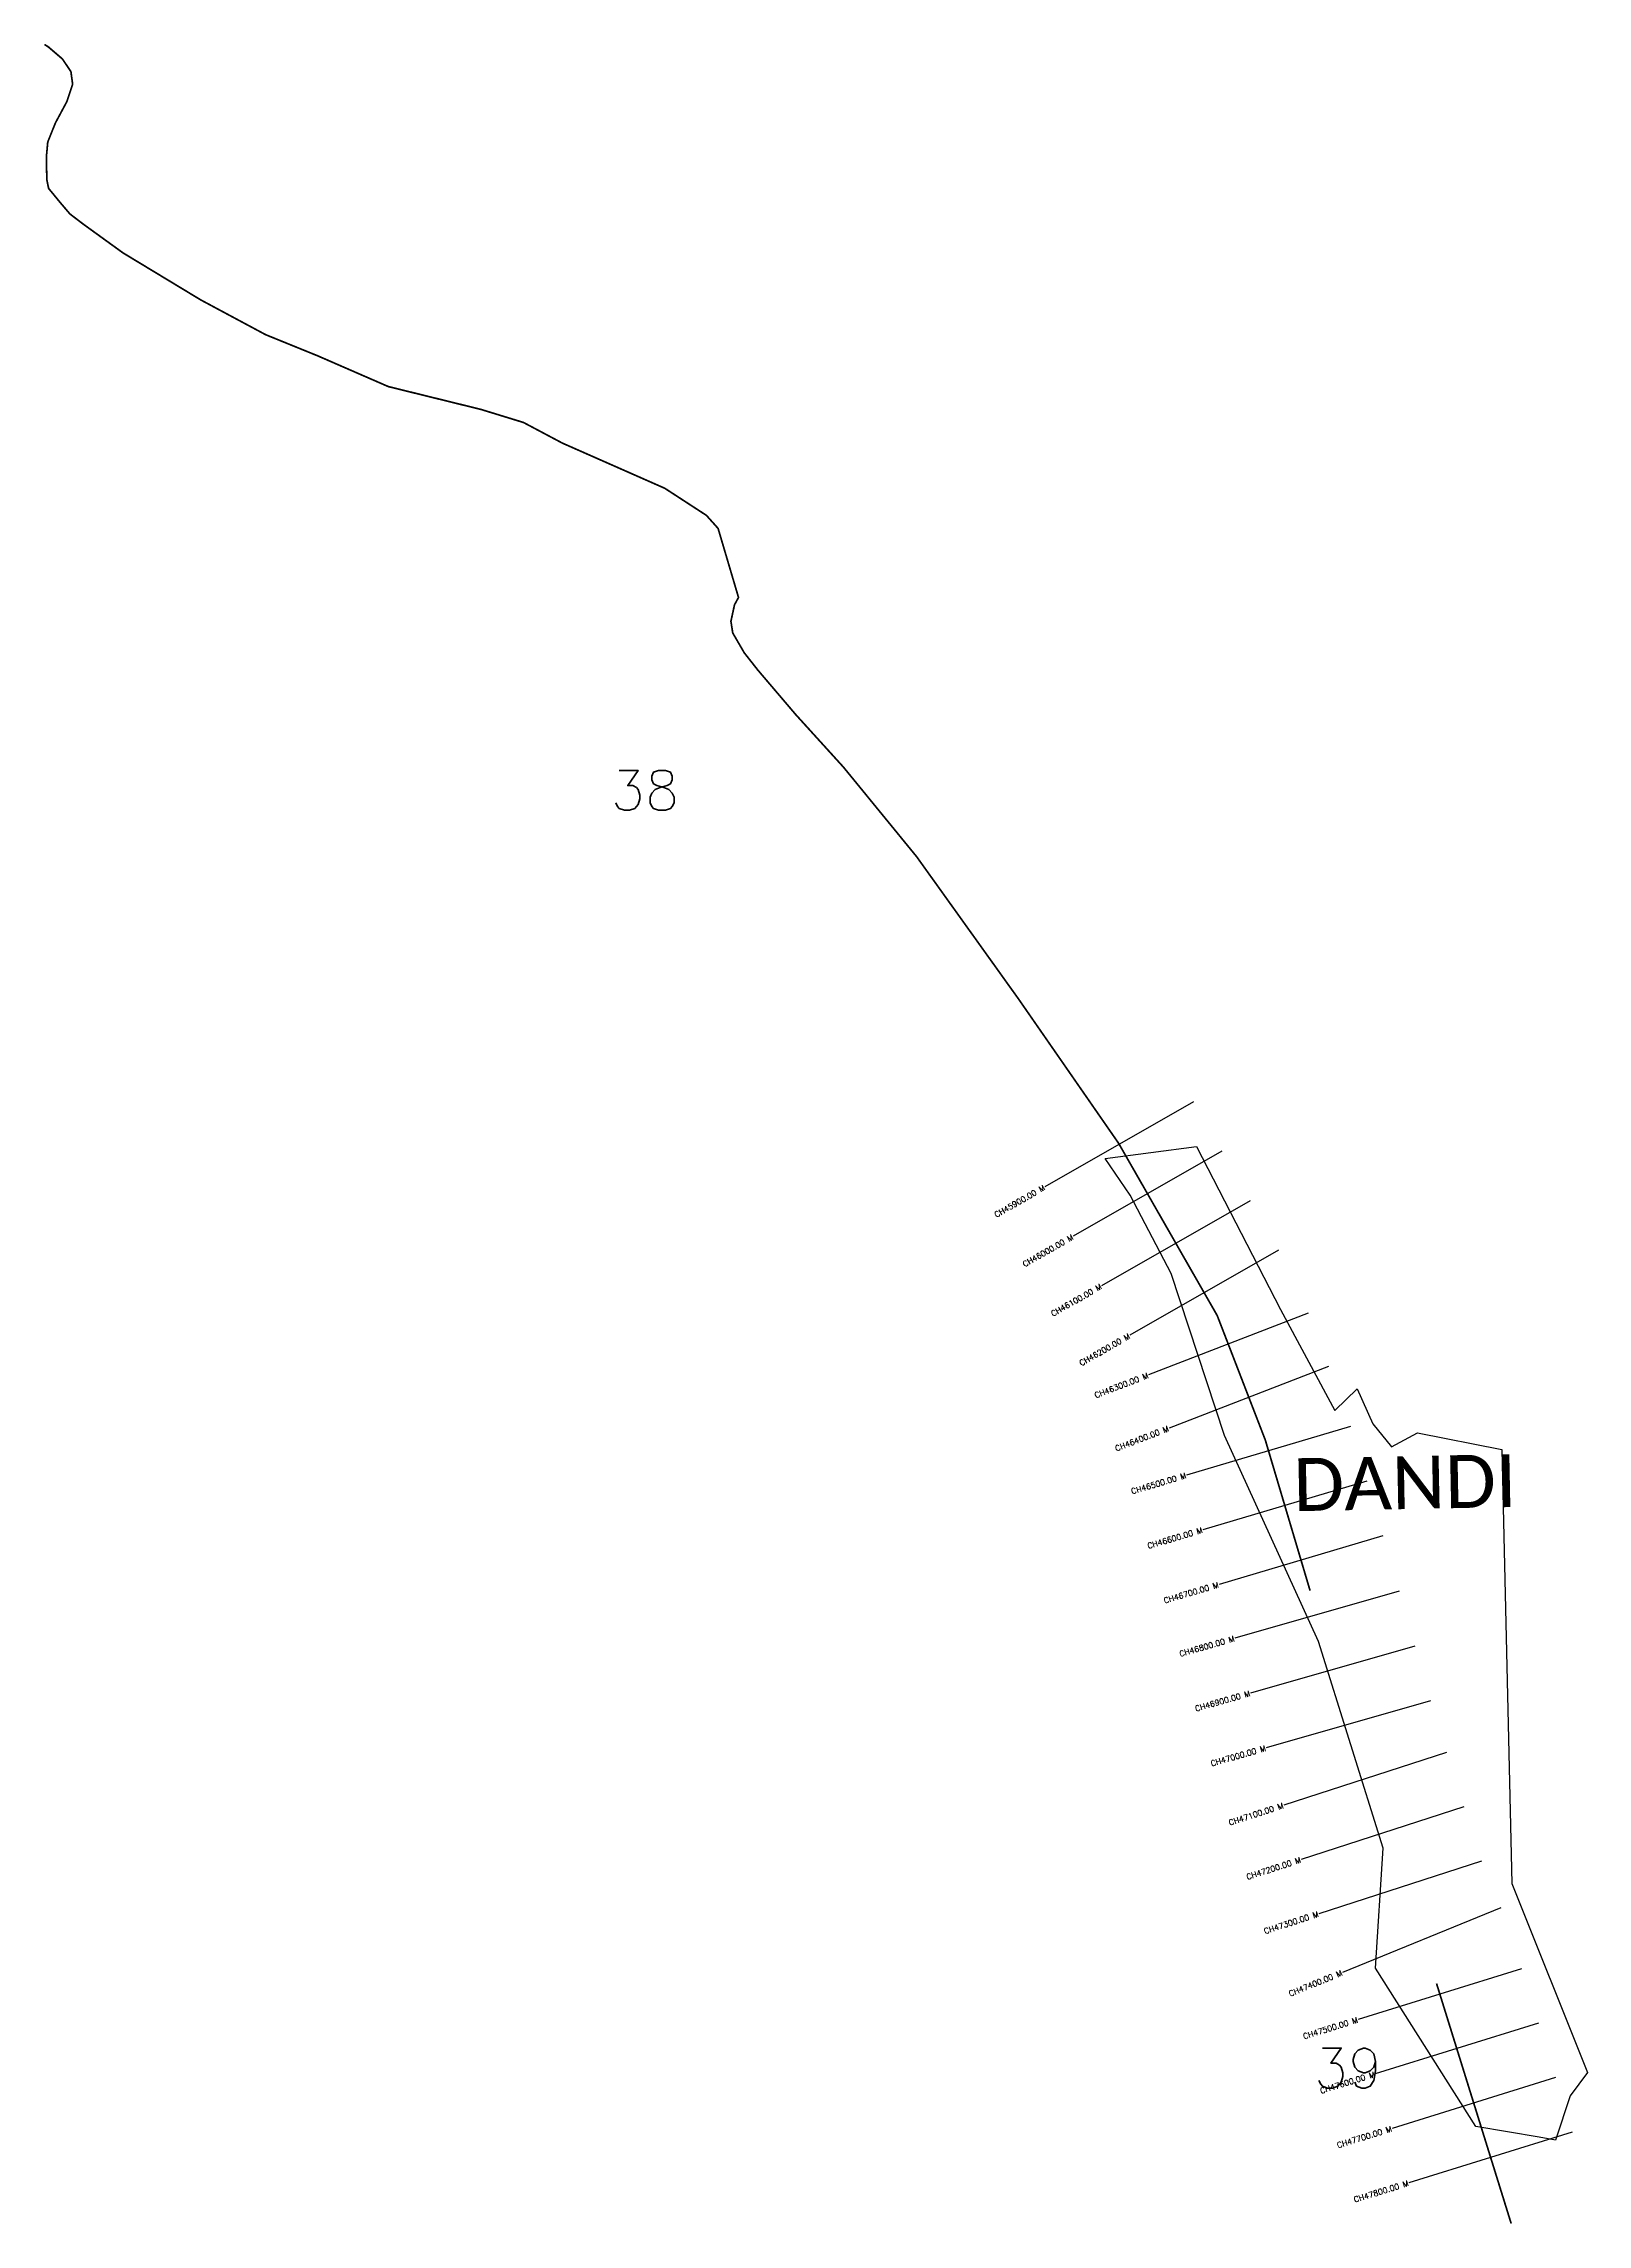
# Model space of a CAD drawing. Header units: metres. Extents: x 255289 to 257997, y 2189968 to 2193793.
import ezdxf
from ezdxf.enums import TextEntityAlignment as Align

# ---------------------------------------------------------------- set-up
doc = ezdxf.new("R2010")
doc.units = ezdxf.units.M
for name, color, linetype in [('CS', 134, 'Continuous'), ('CSMark', 6, 'Continuous'), ('NATURALLY PROTECTED', 3, 'Continuous'), ('village', 3, 'Continuous'), ('VILLAGE NAME', 250, 'Continuous')]:
    doc.layers.add(name, color=color, linetype=linetype)
doc.styles.get("Standard").update_dxf_attribs({"font": 'simplex.shx'})

msp = doc.modelspace()

# ---------------------------------------------------------------- linework, layer by layer
at = {"color": 6, "flags": 128}
msp.add_lwpolyline([(257593.1, 2191433.1), (257620.4, 2191372.2)], dxfattribs=at)
at = {"layer": 'CS'}
for p, q in [((257305.7, 2191936.9), (257045.4, 2191787.8)), ((257355.4, 2191850.1), (257095.1, 2191701.1)), ((257405.1, 2191763.4), (257144.8, 2191614.3)), ((257454.8, 2191676.6), (257194.5, 2191527.5)), ((257506.9, 2191565.8), (257227, 2191457.7)), ((257542.9, 2191472.5), (257263, 2191364.4)), ((257581.3, 2191367.4), (257293.7, 2191281.9)), ((257609.8, 2191271.6), (257322.2, 2191186.1)), ((257638.3, 2191175.7), (257350.7, 2191090.2)), ((257666.8, 2191078.2), (257378.4, 2190995.8)), ((257694.3, 2190982.1), (257405.9, 2190899.6)), ((257721.8, 2190885.9), (257433.3, 2190803.5)), ((257749.5, 2190795.3), (257464.1, 2190702.9)), ((257780.3, 2190700.2), (257494.9, 2190607.7)), ((257811.2, 2190605), (257525.8, 2190512.6)), ((257845, 2190522.6), (257567.1, 2190409.7)), ((257881.2, 2190416), (257594.7, 2190326.9)), ((257910.9, 2190320.5), (257624.4, 2190231.4)), ((257940.6, 2190225), (257654.1, 2190135.9)), ((257970.3, 2190129.5), (257683.8, 2190040.5))]:
    msp.add_line(p, q, dxfattribs=at)
at = {"layer": 'NATURALLY PROTECTED', "const_width": 3, "flags": 128}
for points in [[(255290.8, 2193791.7), (255297.7, 2193787.3), (255322.3, 2193766.2), (255337.2, 2193744.1), (255340.2, 2193721.9), (255330, 2193691.3), (255310, 2193654), (255296.6, 2193620.6), (255294.2, 2193594.7), (255294.9, 2193554.9), (255298.1, 2193539.1), (255299.2, 2193537.8), (255318.4, 2193514.4), (255335.5, 2193494.3), (255359.1, 2193476.3), (255428.6, 2193426), (255565, 2193343.5), (255678.6, 2193282.6), (255769.9, 2193245.5), (255893.9, 2193191.5), (256056.5, 2193151.4), (256131, 2193128.5), (256199, 2193092.4), (256378.7, 2193013.1), (256451.7, 2192965.6), (256472.2, 2192942.7), (256508, 2192821.6), (256508, 2192821.6), (256508, 2192821.6), (256508, 2192821.6), (256508, 2192821.6), (256508, 2192821.6), (256501, 2192808.7), (256494.7, 2192779.8), (256497.9, 2192759.3), (256518.1, 2192724.5), (256542, 2192694.1), (256608.4, 2192616.1), (256692, 2192524), (256820.3, 2192367), (256998.9, 2192117.5), (257174.6, 2191864.1), (257347.5, 2191562), (257431.9, 2191343.5), (257510.4, 2191079.4)], [(257732.2, 2190390.1), (257863.1, 2189969.1)]]:
    msp.add_lwpolyline(points, dxfattribs=at)
at = {"layer": 'village', "color": 6}
for points in [[(257638.8, 2190627.5, 0), (257525.4, 2190989.8, 0), (257360.3, 2191351.7, 0), (257266.6, 2191635.9, 0), (257194.9, 2191773.2, 0), (257150.8, 2191837.4, 0), (257311.3, 2191858.7, 0), (257458.6, 2191572.4, 0), (257553.6, 2191395.4, 0), (257593.1, 2191433.1, 0)], [(257620.4, 2191372.2, 0), (257653.3, 2191331.5, 0), (257698.9, 2191356.2, 0), (257847, 2191326.8, 0), (257864, 2190565.6, 0), (257996.7, 2190234, 0), (257966.4, 2190193.1, 0), (257940.8, 2190115.2, 0), (257912.3, 2190120.5, 0), (257801.3, 2190139.5, 0), (257625.2, 2190417.1, 0), (257638.8, 2190627.5, 0)]]:
    msp.add_polyline3d(points, dxfattribs=at)

# ---------------------------------------------------------------- texts
at = {"char_height": 70, "attachment_point": 1}
for s, insert in [('38', (256283.9, 2192518.2)), ('39', (257517, 2190276.8))]:
    msp.add_mtext_dynamic_manual_height_columns(s, width=95.172, gutter_width=1, heights=[0], dxfattribs=dict(at, insert=insert))
at = {"layer": 'CSMark'}
for s, rotation, p in [('CH45900.00 M', 29.7947, (257044.5, 2191787.4)), ('CH46000.00 M', 29.7947, (257094.2, 2191700.6)), ('CH46100.00 M', 29.7947, (257143.9, 2191613.8)), ('CH46200.00 M', 29.7947, (257193.6, 2191527)), ('CH46300.00 M', 21.1043, (257226.1, 2191457.4)), ('CH46400.00 M', 21.1043, (257262.1, 2191364.1)), ('CH46500.00 M', 16.5589, (257292.7, 2191281.6)), ('CH46600.00 M', 16.5589, (257321.2, 2191185.8)), ('CH46700.00 M', 16.5589, (257349.7, 2191089.9)), ('CH46800.00 M', 15.9473, (257377.4, 2190995.5)), ('CH46900.00 M', 15.9473, (257404.9, 2190899.4)), ('CH47000.00 M', 15.9473, (257432.4, 2190803.2)), ('CH47100.00 M', 17.9481, (257463.2, 2190702.6)), ('CH47200.00 M', 17.9481, (257494, 2190607.4)), ('CH47300.00 M', 17.9481, (257524.8, 2190512.3)), ('CH47400.00 M', 22.1138, (257566.2, 2190409.3)), ('CH47500.00 M', 17.2708, (257593.8, 2190326.6)), ('CH47600.00 M', 17.2708, (257623.5, 2190231.1)), ('CH47700.00 M', 17.2708, (257653.2, 2190135.6)), ('CH47800.00 M', 17.2708, (257682.8, 2190040.2))]:
    msp.add_text(s, height=10, rotation=rotation, dxfattribs=at).set_placement(p, align=Align.MIDDLE_RIGHT)
at = {"layer": 'VILLAGE NAME', "insert": (257480.2, 2191311.4), "char_height": 92.815, "attachment_point": 1, "rotation": 1.1028}
msp.add_mtext_dynamic_manual_height_columns('{\\fCalibri|b0|i0|c0|p34;DANDI}', width=620.426, gutter_width=464.1, heights=[0], dxfattribs=at)

doc.saveas('drawing.dxf')
